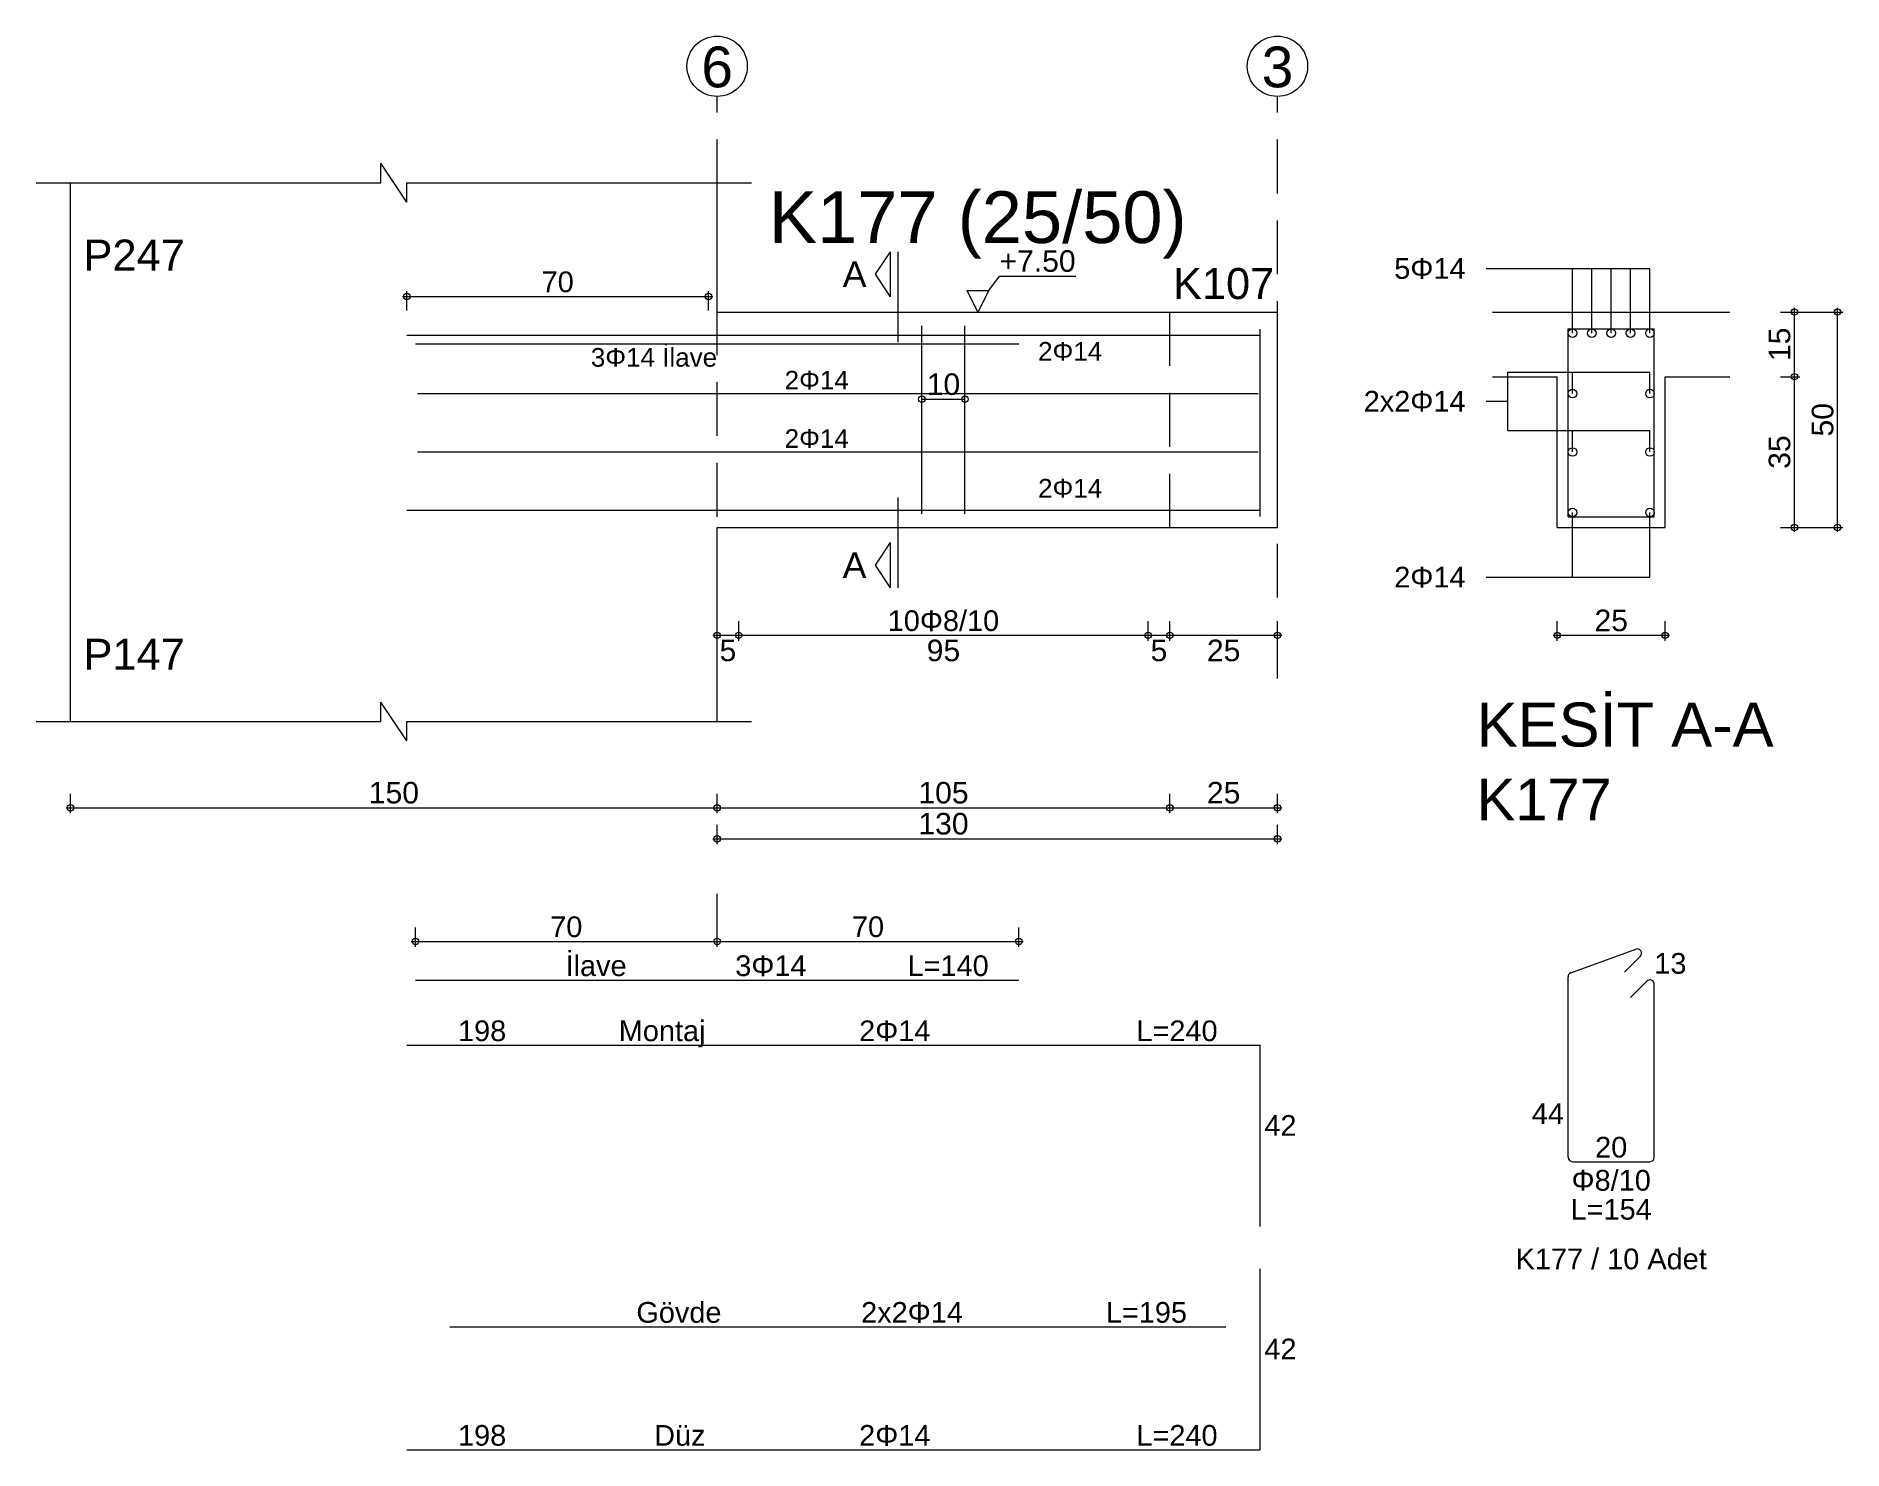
# Model space of a CAD drawing. Header units: millimetres. Extents: x 23801 to 80069, y 9628 to 14137.
# Drawn here: x 47906 to 48534, y 10797 to 11289 of the extents above; entities that cross this region are included whole.
import ezdxf

# ---------------------------------------------------------------- set-up
doc = ezdxf.new("R2010")
doc.units = ezdxf.units.MM
doc.linetypes.add('DASHDOT2', pattern=[12.7, 6.35, -3.175, 0, -3.175])
doc.linetypes.add('DASHED4', pattern=[18.75, 12.5, -6.25])
doc.layers.add('aks', color=251, linetype='DASHDOT2', lineweight=35)
for name, color, linetype in [('Donatı Topl. Uzun. Yazısı', 7, 'Continuous'), ('Donatı Uz. Yazısı', 7, 'Continuous'), ('Donatı Yazısı', 7, 'Continuous'), ('Donatı Çizgisi', 7, 'Continuous'), ('Kiriş', 7, 'Continuous'), ('Standart', 7, 'Continuous'), ('Ölçülendirme', 7, 'Continuous')]:
    doc.layers.add(name, color=color, linetype=linetype)
doc.styles.add('arial_1_18', font='arial.ttf', dxfattribs={"height": 0.2})

# ---------------------------------------------------------------- blocks, each defined once
blk = doc.blocks.new('IDE475Entity7439')
at = {"layer": 'aks', "color": 30, "linetype": 'DASHED4', "lineweight": 5}
for points in [[(19426.45, 1648.65), (19426.45, 1783.65)], [(19556.45, 1648.65), (19556.45, 1783.65)], [(19426.45, 1587.65), (19426.45, 1598.65)]]:
    blk.add_lwpolyline(points, dxfattribs=at)
at = {"layer": 'aks', "color": 1, "linetype": 'Continuous', "lineweight": 5}
for centre in [(19426.45, 1790.65), (19556.45, 1790.65)]:
    blk.add_circle(centre, 7, dxfattribs=at)
at = {"layer": 'Donatı Çizgisi', "color": 5, "linetype": 'Continuous', "lineweight": 5}
for points in [[(19354.45, 1728.25), (19552.45, 1728.25)], [(19473.95, 1686.85), (19473.95, 1730.45)], [(19483.95, 1686.85), (19483.95, 1730.45)], [(19552.45, 1686.25), (19552.45, 1729.65)], [(19623.87, 1686.15), (19623.87, 1729.75)], [(19623.87, 1729.75), (19643.87, 1729.75)], [(19643.87, 1686.15), (19643.87, 1729.75)], [(19356.45, 1726.25), (19496.45, 1726.25)], [(19356.95, 1714.72), (19551.95, 1714.72)], [(19356.95, 1701.18), (19551.95, 1701.18)], [(19354.45, 1687.65), (19552.45, 1687.65)], [(19623.87, 1686.15), (19643.87, 1686.15)], [(19624.54, 1580.39), (19639.55, 1585.86)], [(19636.98, 1580.54), (19640.62, 1584.18)], [(19356.45, 1578.65), (19496.45, 1578.65)], [(19623.87, 1537.57), (19623.87, 1579.44)], [(19638.35, 1574.63), (19642.13, 1578.41)], [(19643.87, 1537.57), (19643.87, 1577.69)], [(19354.45, 1563.55), (19552.45, 1563.55)], [(19552.45, 1521.55), (19552.45, 1563.55)], [(19624.89, 1536.55), (19642.85, 1536.55)], [(19552.45, 1469.7), (19552.45, 1511.7)], [(19364.45, 1498.23), (19544.45, 1498.23)], [(19354.45, 1469.7), (19552.45, 1469.7)]]:
    blk.add_lwpolyline(points, dxfattribs=at)
for centre in [(19624.87, 1728.75), (19629.37, 1728.75), (19633.87, 1728.75), (19638.37, 1728.75), (19642.87, 1728.75), (19624.87, 1714.72), (19642.87, 1714.72), (19624.87, 1701.18), (19642.87, 1701.18), (19624.87, 1687.15), (19642.87, 1687.15)]:
    blk.add_circle(centre, 1, dxfattribs=at)
for centre, start, end in [((19639.9, 1584.9), 315, 110), ((19624.89, 1579.44), 110, 180), ((19642.85, 1577.69), 0, 135), ((19624.89, 1537.57), 180, 270), ((19642.85, 1537.57), 270, 0)]:
    blk.add_arc(centre, 1.02, start, end, dxfattribs=at)
at = {"layer": 'Kiriş', "color": 1, "linetype": 'Continuous', "lineweight": 5}
for points in [[(19348.45, 1763.65), (19348.45, 1768.15)], [(19354.45, 1759.15), (19348.45, 1768.15)], [(19268.45, 1763.65), (19348.45, 1763.65)], [(19276.45, 1638.65), (19276.45, 1763.65)], [(19354.45, 1759.15), (19354.45, 1763.65)], [(19354.45, 1763.65), (19434.45, 1763.65)], [(19426.45, 1733.65), (19426.45, 1763.65)], [(19426.45, 1733.65), (19556.45, 1733.65)], [(19556.45, 1683.65), (19556.45, 1733.65)], [(19606.37, 1733.65), (19661.37, 1733.65)], [(19606.37, 1718.65), (19621.37, 1718.65)], [(19621.37, 1683.65), (19621.37, 1718.65)], [(19646.37, 1718.65), (19661.37, 1718.65)], [(19646.37, 1683.65), (19646.37, 1718.65)], [(19426.45, 1683.65), (19556.45, 1683.65)], [(19426.45, 1638.65), (19426.45, 1683.65)], [(19621.37, 1683.65), (19646.37, 1683.65)], [(19354.45, 1634.15), (19348.45, 1643.15)], [(19348.45, 1638.65), (19348.45, 1643.15)], [(19268.45, 1638.65), (19348.45, 1638.65)], [(19354.45, 1638.65), (19434.45, 1638.65)], [(19354.45, 1634.15), (19354.45, 1638.65)]]:
    blk.add_lwpolyline(points, dxfattribs=at)
at = {"layer": 'Kiriş', "color": 1, "linetype": 'DASHED4', "lineweight": 5}
for points in [[(19531.45, 1683.65), (19531.45, 1733.65)], [(19556.45, 1683.65), (19556.45, 1733.65)]]:
    blk.add_lwpolyline(points, dxfattribs=at)
at = {"layer": 'Ölçülendirme', "color": 1, "linetype": 'Continuous', "lineweight": 5}
for points in [[(19463.2, 1742.4), (19466.7, 1747.65)], [(19466.7, 1737.15), (19466.7, 1747.65)], [(19468.45, 1726.65), (19468.45, 1747.65)], [(19604.87, 1743.75), (19642.87, 1743.75)], [(19624.87, 1728.75), (19624.87, 1743.75)], [(19629.37, 1728.75), (19629.37, 1743.75)], [(19633.87, 1728.75), (19633.87, 1743.75)], [(19638.37, 1728.75), (19638.37, 1743.75)], [(19642.87, 1728.75), (19642.87, 1743.75)], [(19466.7, 1737.15), (19463.2, 1742.4)], [(19489.45, 1738.65), (19491.95, 1741.98)], [(19491.95, 1741.98), (19509.63, 1741.98)], [(19353.45, 1737.25), (19425.45, 1737.25)], [(19354.45, 1734), (19354.45, 1738.5)], [(19424.45, 1734), (19424.45, 1738.5)], [(19486.95, 1733.65), (19484.45, 1738.65)], [(19484.45, 1738.65), (19489.45, 1738.65)], [(19489.45, 1738.65), (19486.95, 1733.65)], [(19486.95, 1733.65), (19486.95, 1733.65)], [(19673.12, 1733.65), (19687.62, 1733.65)], [(19676.37, 1682.65), (19676.37, 1734.65)], [(19686.37, 1682.65), (19686.37, 1734.65)], [(19609.87, 1719.72), (19642.87, 1719.72)], [(19609.87, 1706.18), (19609.87, 1719.72)], [(19624.87, 1714.72), (19624.87, 1719.72)], [(19642.87, 1714.72), (19642.87, 1719.72)], [(19673.12, 1718.65), (19677.62, 1718.65)], [(19473.95, 1713.45), (19483.95, 1713.45)], [(19604.87, 1712.95), (19609.87, 1712.95)], [(19609.87, 1706.18), (19642.87, 1706.18)], [(19624.87, 1701.18), (19624.87, 1706.18)], [(19642.87, 1701.18), (19642.87, 1706.18)], [(19468.45, 1669.65), (19468.45, 1690.65)], [(19624.87, 1672.15), (19624.87, 1687.15)], [(19642.87, 1672.15), (19642.87, 1687.15)], [(19673.12, 1683.65), (19687.62, 1683.65)], [(19463.2, 1674.9), (19466.7, 1680.15)], [(19466.7, 1669.65), (19466.7, 1680.15)], [(19466.7, 1669.65), (19463.2, 1674.9)], [(19604.87, 1672.15), (19642.87, 1672.15)], [(19426.45, 1657.4), (19426.45, 1661.9)], [(19431.45, 1657.4), (19431.45, 1661.9)], [(19526.45, 1657.4), (19526.45, 1661.9)], [(19531.45, 1657.4), (19531.45, 1661.9)], [(19556.45, 1657.4), (19556.45, 1661.9)], [(19621.37, 1657.4), (19621.37, 1661.9)], [(19646.37, 1657.4), (19646.37, 1661.9)], [(19425.45, 1658.65), (19557.45, 1658.65)], [(19620.37, 1658.65), (19647.37, 1658.65)], [(19275.45, 1618.65), (19557.45, 1618.65)], [(19276.45, 1617.4), (19276.45, 1621.9)], [(19426.45, 1617.4), (19426.45, 1621.9)], [(19531.45, 1617.4), (19531.45, 1621.9)], [(19556.45, 1617.4), (19556.45, 1621.9)], [(19426.45, 1610.2), (19426.45, 1614.7)], [(19556.45, 1610.2), (19556.45, 1614.7)], [(19425.45, 1611.45), (19557.45, 1611.45)], [(19356.45, 1586.4), (19356.45, 1590.9)], [(19426.45, 1586.4), (19426.45, 1590.9)], [(19426.45, 1586.4), (19426.45, 1590.9)], [(19496.45, 1586.4), (19496.45, 1590.9)], [(19355.45, 1587.65), (19427.45, 1587.65)], [(19425.45, 1587.65), (19497.45, 1587.65)]]:
    blk.add_lwpolyline(points, dxfattribs=at)
for centre in [(19354.45, 1737.25), (19424.45, 1737.25), (19676.37, 1733.65), (19686.37, 1733.65), (19676.37, 1718.65), (19473.95, 1713.45), (19483.95, 1713.45), (19676.37, 1683.65), (19686.37, 1683.65), (19426.45, 1658.65), (19431.45, 1658.65), (19431.45, 1658.65), (19526.45, 1658.65), (19526.45, 1658.65), (19531.45, 1658.65), (19531.45, 1658.65), (19556.45, 1658.65), (19621.37, 1658.65), (19646.37, 1658.65), (19276.45, 1618.65), (19426.45, 1618.65), (19426.45, 1618.65), (19531.45, 1618.65), (19531.45, 1618.65), (19556.45, 1618.65), (19426.45, 1611.45), (19556.45, 1611.45), (19356.45, 1587.65), (19426.45, 1587.65), (19426.45, 1587.65), (19496.45, 1587.65)]:
    blk.add_circle(centre, 0.75, dxfattribs=at)
at = {"layer": 'aks', "color": 1, "linetype": 'Continuous', "lineweight": 5, "style": 'arial_1_18'}
for s, p in [('6', (19422.78, 1785.77)), ('3', (19552.78, 1785.77))]:
    blk.add_text(s, height=9.45, dxfattribs=at).set_placement(p)
at = {"layer": 'Donatı Topl. Uzun. Yazısı', "color": 1, "linetype": 'Continuous', "lineweight": 5, "style": 'arial_1_18'}
for s, p in [('L=140', (19470.62, 1579.61)), ('L=240', (19523.72, 1564.51)), ('L=154', (19624.45, 1523.11)), ('L=195', (19516.62, 1499.19)), ('L=240', (19523.72, 1470.66))]:
    blk.add_text(s, height=4.8, dxfattribs=at).set_placement(p)
at = {"layer": 'Donatı Uz. Yazısı', "color": 1, "linetype": 'Continuous', "lineweight": 5, "style": 'arial_1_18'}
for s, p in [('13', (19643.87, 1580.15)), ('198', (19366.33, 1564.51)), ('42', (19553.41, 1542.55)), ('44', (19615.45, 1545.27)), ('20', (19630.14, 1537.51)), ('42', (19553.41, 1490.7)), ('198', (19366.33, 1470.66))]:
    blk.add_text(s, height=4.8, dxfattribs=at).set_placement(p)
at = {"layer": 'Donatı Yazısı', "color": 5, "linetype": 'Continuous', "lineweight": 5, "style": 'arial_1_18'}
for s, height, p in [('5Φ14', 4.8, (19583.54, 1741.35)), ('3Φ14 İlave', 4.32, (19397.14, 1720.97)), ('2x2Φ14', 4.8, (19576.45, 1710.55)), ('2Φ14', 4.8, (19583.54, 1669.75)), ('3Φ14', 4.8, (19430.65, 1579.61)), ('2Φ14', 4.8, (19459.39, 1564.51)), ('Φ8/10', 4.8, (19624.67, 1529.83)), ('K177 / 10 Adet', 4.8, (19611.69, 1511.59)), ('2x2Φ14', 4.8, (19459.85, 1499.19)), ('2Φ14', 4.8, (19459.39, 1470.66))]:
    blk.add_text(s, height=height, dxfattribs=at).set_placement(p)
for p in [(19500.91, 1722.37), (19442.11, 1715.68), (19442.11, 1702.14), (19500.91, 1690.61)]:
    blk.add_text('2Φ14', height=4.32, rotation=360, dxfattribs=at).set_placement(p)
at = {"layer": 'Donatı Yazısı', "color": 1, "linetype": 'Continuous', "lineweight": 5, "style": 'arial_1_18'}
for s, p in [('İlave', (19391.28, 1579.61)), ('Montaj', (19403.62, 1564.51)), ('Gövde', (19407.7, 1499.19)), ('Düz', (19411.83, 1470.66))]:
    blk.add_text(s, height=4.8, dxfattribs=at).set_placement(p)
at = {"layer": 'Kiriş', "color": 1, "linetype": 'Continuous', "lineweight": 5, "style": 'arial_1_18'}
for s, height, p in [('K177 (25/50)', 12, (19438.45, 1749.65)), ('P247', 7.2, (19279.45, 1743.25)), ('K107', 7.2, (19532.21, 1736.65)), ('P147', 7.2, (19279.45, 1650.65)), ('KESİT A-A', 10.2, (19602.67, 1632.85)), ('K177', 9.6, (19602.67, 1615.77))]:
    blk.add_text(s, height=height, dxfattribs=at).set_placement(p)
at = {"layer": 'Ölçülendirme', "color": 1, "linetype": 'Continuous', "lineweight": 5, "style": 'arial_1_18'}
for s, height, p in [('+7.50', 5, (19491.95, 1742.98)), ('A', 5.95, (19455.56, 1739.42)), ('70', 4.8, (19385.72, 1738.25)), ('A', 5.95, (19455.56, 1671.92)), ('25', 5, (19629.99, 1659.61)), ('5', 5, (19427.01, 1652.65)), ('95', 5, (19475.07, 1652.65)), ('5', 5, (19527.01, 1652.65)), ('25', 5, (19540.07, 1652.65)), ('150', 5, (19345.63, 1619.65)), ('105', 5, (19473.13, 1619.65)), ('25', 5, (19540.07, 1619.65)), ('130', 5, (19473.13, 1612.45))]:
    blk.add_text(s, height=height, dxfattribs=at).set_placement(p)
for s, rotation, p in [('15', 90, (19675.41, 1722.27)), ('10', 360, (19475.07, 1714.41)), ('50', 90, (19685.41, 1704.77)), ('35', 90, (19675.41, 1697.27))]:
    blk.add_text(s, height=5, rotation=rotation, dxfattribs=at).set_placement(p)
at = {"layer": 'Ölçülendirme', "color": 5, "linetype": 'Continuous', "lineweight": 5, "style": 'arial_1_18'}
for s, p in [('10Φ8/10', (19466.02, 1659.65)), ('70', (19387.72, 1588.65)), ('70', (19457.72, 1588.65))]:
    blk.add_text(s, height=4.8, dxfattribs=at).set_placement(p)

msp = doc.modelspace()

# ---------------------------------------------------------------- block references
at = {"layer": 'Standart', "xscale": 1.5, "yscale": 1.5, "zscale": 1.5}
msp.add_blockref('IDE475Entity7439', (19002.95, 8592.31), dxfattribs=at)

doc.saveas('drawing.dxf')
